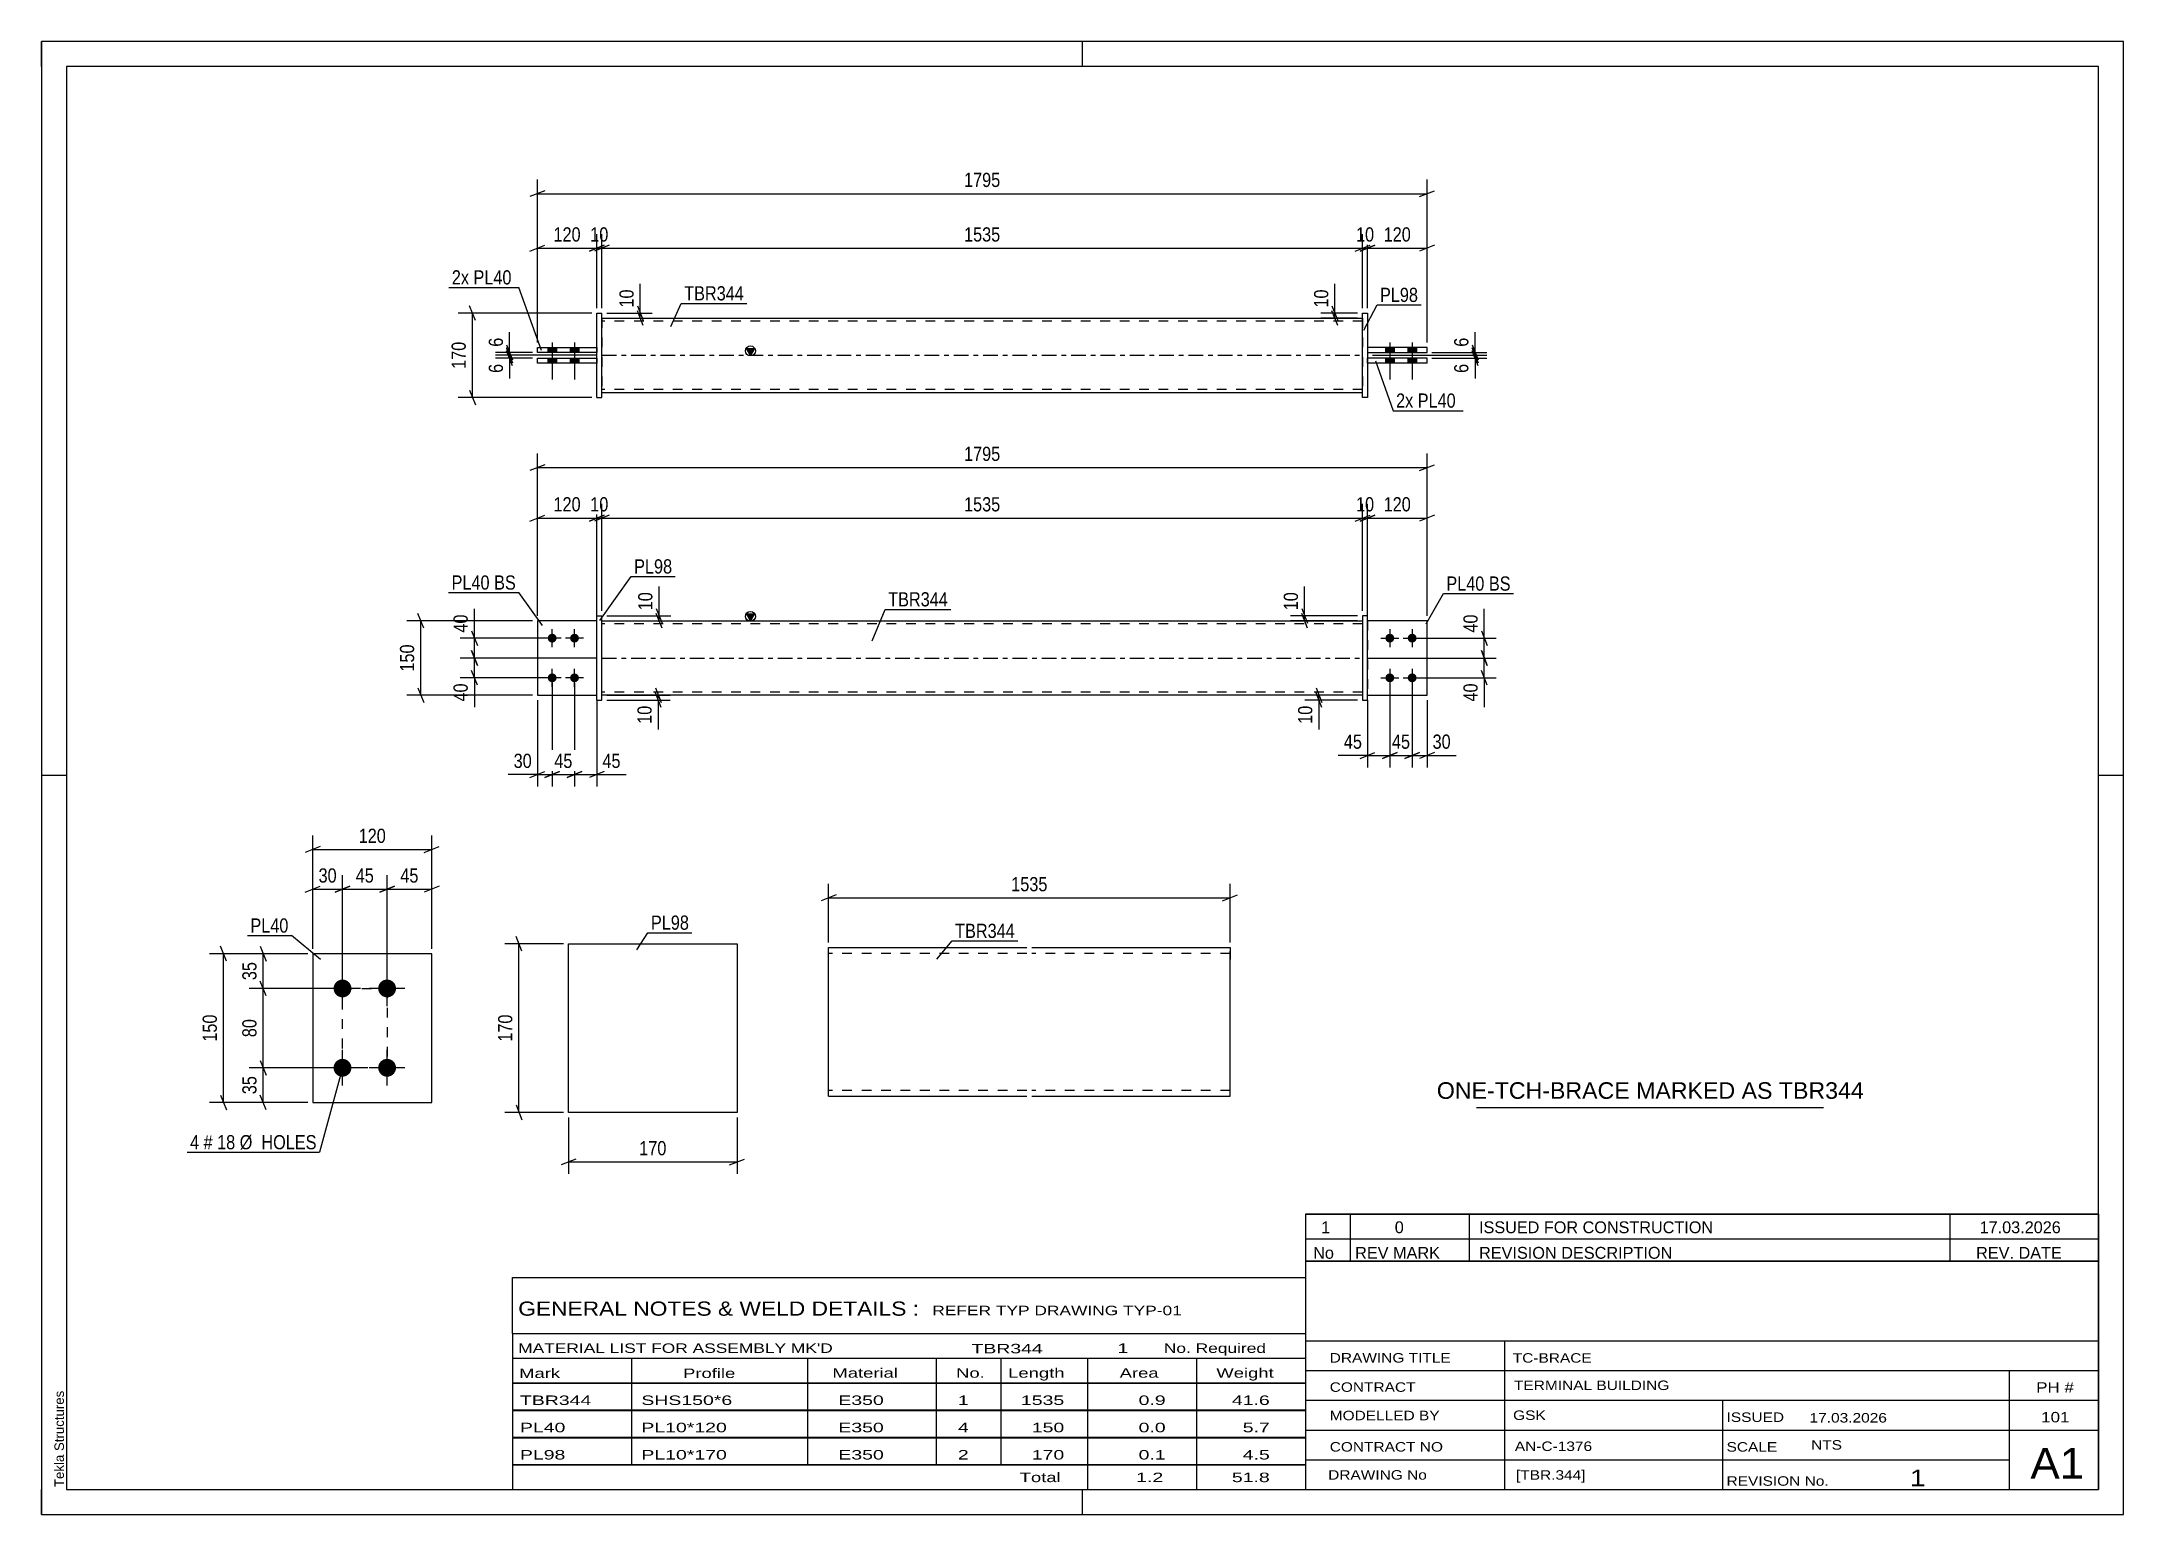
# Model space of a CAD drawing. Header units: millimetres. Extents: x 0 to 420, y 0 to 297.
import ezdxf

# ---------------------------------------------------------------- set-up
doc = ezdxf.new("R2010")
doc.units = ezdxf.units.MM
doc.linetypes.add('DXK_LINE_DOT2', pattern=[3.9198, 1.9599, -1.9599])
doc.linetypes.add('DXK_LINE_DOT3', pattern=[5.9187, 2.979, -0.9799, 0.9799, -0.9799])
doc.styles.add('Arial', font='ARIAL.TTF', dxfattribs={"height": 0.2})
doc.styles.add('Arial Narrow', font='ARIALN.TTF', dxfattribs={"height": 0.2})

# ---------------------------------------------------------------- blocks, each defined once
blk = doc.blocks.new('Unknown-581590657-1127')
at = {"color": 5, "linetype": 'Continuous'}
for p, q in [((420, 297), (0, 297)), ((0, 297), (0, 0)), ((0, 292), (0, 297)), ((210, 292), (210, 297)), ((420, 0), (420, 297)), ((415, 292), (5, 292)), ((5, 292), (5, 5)), ((415, 5), (415, 292)), ((5, 149), (0, 149)), ((420, 149), (415, 149)), ((0, 0), (0, 5)), ((5, 5), (415, 5)), ((210, 0), (210, 5)), ((0, 0), (420, 0))]:
    blk.add_line(p, q, dxfattribs=at)
at = {"color": 174, "linetype": 'Continuous', "style": 'Arial'}
blk.add_text('Tekla Structures', height=1.9102, rotation=90, dxfattribs=at).set_placement((4.5, 5.5))
blk = doc.blocks.new('Part-581590657-1367 - 1364')
at = {"color": 2, "linetype": 'Continuous'}
for p, q in [((267.51, 181.2), (266.51, 181.2)), ((266.51, 181.2), (266.51, 164.2)), ((267.51, 164.2), (267.51, 181.2)), ((266.51, 164.2), (267.51, 164.2))]:
    blk.add_line(p, q, dxfattribs=at)
blk = doc.blocks.new('Part-581590657-1420 - 1364')
at = {"color": 7, "linetype": 'DXK_LINE_DOT2'}
for p, q in [((112.01, 180.2), (100.01, 180.2)), ((100.01, 180.2), (100.01, 165.2)), ((112.01, 165.2), (112.01, 180.2)), ((100.01, 165.2), (112.01, 165.2))]:
    blk.add_line(p, q, dxfattribs=at)
blk = doc.blocks.new('Bolt-581590657-1378 - 1364')
at = {"linetype": 'Continuous'}
for points in [[(103.01, 175.8, -1), (103.01, 177.6, -1)], [(107.51, 175.8, -1), (107.51, 177.6, -1)], [(103.01, 167.8, -1), (103.01, 169.6, -1)], [(107.51, 167.8, -1), (107.51, 169.6, -1)]]:
    blk.add_hatch(color=1, dxfattribs=at).paths.add_polyline_path(points)
at = {"color": 1, "linetype": 'Continuous'}
for p, q in [((104.81, 176.7), (101.21, 176.7)), ((103.01, 174.9), (103.01, 178.5)), ((109.31, 176.7), (105.71, 176.7)), ((107.51, 174.9), (107.51, 178.5)), ((104.81, 168.7), (101.21, 168.7)), ((103.01, 166.9), (103.01, 170.5)), ((109.31, 168.7), (105.71, 168.7)), ((107.51, 166.9), (107.51, 170.5))]:
    blk.add_line(p, q, dxfattribs=at)
blk = doc.blocks.new('Bolt-581590657-1379 - 1364')
at = {"linetype": 'Continuous'}
for points in [[(272.01, 177.6, -1), (272.01, 175.8, -1)], [(276.51, 177.6, -1), (276.51, 175.8, -1)], [(272.01, 169.6, -1), (272.01, 167.8, -1)], [(276.51, 169.6, -1), (276.51, 167.8, -1)]]:
    blk.add_hatch(color=1, dxfattribs=at).paths.add_polyline_path(points)
at = {"color": 1, "linetype": 'Continuous'}
for p, q in [((270.21, 176.7), (273.81, 176.7)), ((272.01, 178.5), (272.01, 174.9)), ((274.71, 176.7), (278.31, 176.7)), ((276.51, 178.5), (276.51, 174.9)), ((270.21, 168.7), (273.81, 168.7)), ((272.01, 170.5), (272.01, 166.9)), ((274.71, 168.7), (278.31, 168.7)), ((276.51, 170.5), (276.51, 166.9))]:
    blk.add_line(p, q, dxfattribs=at)
blk = doc.blocks.new('Part-581590657-1405 - 1364')
at = {"color": 2, "linetype": 'Continuous'}
for p, q in [((112.01, 164.2), (112.01, 181.2)), ((112.01, 181.2), (113.01, 181.2)), ((113.01, 164.2), (113.01, 181.2)), ((112.01, 164.2), (113.01, 164.2))]:
    blk.add_line(p, q, dxfattribs=at)
blk = doc.blocks.new('Part-581590657-1425 - 1364')
at = {"color": 2, "linetype": 'Continuous'}
for p, q in [((112.01, 180.2), (100.01, 180.2)), ((100.01, 180.2), (100.01, 165.2)), ((100.01, 165.2), (112.01, 165.2))]:
    blk.add_line(p, q, dxfattribs=at)
at = {"color": 7, "linetype": 'DXK_LINE_DOT2'}
blk.add_line((112.01, 165.2), (112.01, 180.2), dxfattribs=at)
blk = doc.blocks.new('Part-581590657-1440 - 1364')
at = {"linetype": 'Continuous'}
blk.add_hatch(color=2, dxfattribs=at).paths.add_polyline_path([(143.01, 180.2), (142.21, 181.6), (143.81, 181.6)])
at = {"color": 2, "linetype": 'Continuous'}
for p, q in [((143.01, 180.2), (142.21, 181.6)), ((142.21, 181.6), (143.81, 181.6)), ((143.81, 181.6), (143.01, 180.2)), ((113.01, 180.2), (266.51, 180.2)), ((266.51, 165.2), (113.01, 165.2))]:
    blk.add_line(p, q, dxfattribs=at)
at = {"color": 7, "linetype": 'DXK_LINE_DOT2'}
for p, q in [((113.01, 165.2), (113.01, 180.2)), ((266.51, 179.6), (113.01, 179.6)), ((266.51, 180.2), (266.51, 165.2)), ((266.51, 165.8), (113.01, 165.8))]:
    blk.add_line(p, q, dxfattribs=at)
at = {"color": 7, "linetype": 'DXK_LINE_DOT3'}
blk.add_line((113.01, 172.7), (266.51, 172.7), dxfattribs=at)
at = {"color": 2, "linetype": 'Continuous'}
blk.add_circle((143.01, 181.1), 1, dxfattribs=at)
blk = doc.blocks.new('Part-581590657-1445 - 1364')
at = {"color": 2, "linetype": 'Continuous'}
for p, q in [((279.51, 180.2), (267.51, 180.2)), ((279.51, 165.2), (279.51, 180.2)), ((267.51, 165.2), (279.51, 165.2))]:
    blk.add_line(p, q, dxfattribs=at)
at = {"color": 7, "linetype": 'DXK_LINE_DOT2'}
blk.add_line((267.51, 180.2), (267.51, 165.2), dxfattribs=at)
blk = doc.blocks.new('Part-581590657-1450 - 1364')
at = {"color": 7, "linetype": 'DXK_LINE_DOT2'}
for p, q in [((279.51, 180.2), (267.51, 180.2)), ((267.51, 180.2), (267.51, 165.2)), ((279.51, 165.2), (279.51, 180.2)), ((267.51, 165.2), (279.51, 165.2))]:
    blk.add_line(p, q, dxfattribs=at)
blk = doc.blocks.new('Part-581590657-1793 - 1767')
at = {"color": 2, "linetype": 'Continuous'}
for p, q in [((100.01, 233.14), (112.01, 233.14)), ((100.01, 232.14), (100.01, 233.14)), ((112.01, 232.14), (100.01, 232.14))]:
    blk.add_line(p, q, dxfattribs=at)
at = {"color": 7, "linetype": 'DXK_LINE_DOT2'}
blk.add_line((112.01, 233.14), (112.01, 232.14), dxfattribs=at)
blk = doc.blocks.new('Part-581590657-1778 - 1767')
at = {"color": 2, "linetype": 'Continuous'}
for p, q in [((279.51, 233.14), (267.51, 233.14)), ((279.51, 232.14), (267.51, 232.14)), ((279.51, 232.14), (279.51, 233.14))]:
    blk.add_line(p, q, dxfattribs=at)
at = {"color": 7, "linetype": 'DXK_LINE_DOT2'}
blk.add_line((267.51, 232.14), (267.51, 233.14), dxfattribs=at)
blk = doc.blocks.new('Part-581590657-1798 - 1767')
at = {"color": 2, "linetype": 'Continuous'}
for p, q in [((100.01, 234.34), (100.01, 235.34)), ((100.01, 235.34), (112.01, 235.34)), ((112.01, 234.34), (100.01, 234.34))]:
    blk.add_line(p, q, dxfattribs=at)
at = {"color": 7, "linetype": 'DXK_LINE_DOT2'}
blk.add_line((112.01, 235.34), (112.01, 234.34), dxfattribs=at)
blk = doc.blocks.new('Part-581590657-1773 - 1767')
at = {"linetype": 'Continuous'}
blk.add_hatch(color=2, dxfattribs=at).paths.add_polyline_path([(143.01, 233.74), (142.21, 235.14), (143.81, 235.14)])
at = {"color": 2, "linetype": 'Continuous'}
for p, q in [((113.01, 241.24), (266.51, 241.24)), ((143.01, 233.74), (142.21, 235.14)), ((142.21, 235.14), (143.81, 235.14)), ((143.81, 235.14), (143.01, 233.74)), ((113.01, 226.24), (266.51, 226.24))]:
    blk.add_line(p, q, dxfattribs=at)
at = {"color": 7, "linetype": 'DXK_LINE_DOT2'}
for p, q in [((113.01, 241.24), (113.01, 226.24)), ((266.51, 240.64), (113.01, 240.64)), ((266.51, 241.24), (266.51, 226.24)), ((266.51, 226.84), (113.01, 226.84))]:
    blk.add_line(p, q, dxfattribs=at)
at = {"color": 7, "linetype": 'DXK_LINE_DOT3'}
blk.add_line((113.01, 233.74), (266.51, 233.74), dxfattribs=at)
at = {"color": 2, "linetype": 'Continuous'}
blk.add_circle((143.01, 234.64), 1, dxfattribs=at)
blk = doc.blocks.new('Part-581590657-1783 - 1767')
at = {"color": 2, "linetype": 'Continuous'}
for p, q in [((279.51, 235.34), (267.51, 235.34)), ((279.51, 234.34), (279.51, 235.34)), ((267.51, 234.34), (279.51, 234.34))]:
    blk.add_line(p, q, dxfattribs=at)
at = {"color": 7, "linetype": 'DXK_LINE_DOT2'}
blk.add_line((267.51, 235.34), (267.51, 234.34), dxfattribs=at)
blk = doc.blocks.new('Part-581590657-1799 - 1767')
at = {"color": 2, "linetype": 'Continuous'}
for p, q in [((112.01, 225.24), (112.01, 242.24)), ((112.01, 242.24), (113.01, 242.24)), ((113.01, 225.24), (113.01, 242.24)), ((112.01, 225.24), (113.01, 225.24))]:
    blk.add_line(p, q, dxfattribs=at)
blk = doc.blocks.new('Part-581590657-1788 - 1767')
at = {"color": 2, "linetype": 'Continuous'}
for p, q in [((266.51, 225.24), (266.51, 242.24)), ((266.51, 242.24), (267.51, 242.24)), ((267.51, 242.24), (267.51, 225.24)), ((267.51, 225.24), (266.51, 225.24))]:
    blk.add_line(p, q, dxfattribs=at)
blk = doc.blocks.new('Bolt-581590657-1800 - 1767')
at = {"linetype": 'Continuous'}
for points in [[(272.91, 235.34), (271.11, 235.34), (271.11, 234.34), (272.91, 234.34)], [(272.91, 235.34), (271.11, 235.34), (271.11, 234.34), (272.91, 234.34)], [(277.41, 235.34), (275.61, 235.34), (275.61, 234.34), (277.41, 234.34)], [(277.41, 235.34), (275.61, 235.34), (275.61, 234.34), (277.41, 234.34)], [(272.91, 233.14), (271.11, 233.14), (271.11, 232.14), (272.91, 232.14)], [(272.91, 233.14), (271.11, 233.14), (271.11, 232.14), (272.91, 232.14)], [(277.41, 233.14), (275.61, 233.14), (275.61, 232.14), (277.41, 232.14)], [(277.41, 233.14), (275.61, 233.14), (275.61, 232.14), (277.41, 232.14)]]:
    blk.add_hatch(color=1, dxfattribs=at).paths.add_polyline_path(points)
at = {"color": 1, "linetype": 'Continuous'}
for p, q in [((271.11, 235.34), (271.11, 234.34)), ((271.11, 235.34), (271.11, 234.34)), ((272.01, 236.34), (272.01, 228.84)), ((272.01, 236.34), (272.01, 228.84)), ((272.91, 235.34), (272.91, 234.34)), ((272.91, 235.34), (272.91, 234.34)), ((275.61, 235.34), (275.61, 234.34)), ((275.61, 235.34), (275.61, 234.34)), ((276.51, 236.34), (276.51, 228.84)), ((276.51, 236.34), (276.51, 228.84)), ((277.41, 235.34), (277.41, 234.34)), ((277.41, 235.34), (277.41, 234.34)), ((271.11, 233.14), (271.11, 232.14)), ((271.11, 233.14), (271.11, 232.14)), ((272.91, 233.14), (272.91, 232.14)), ((272.91, 233.14), (272.91, 232.14)), ((275.61, 233.14), (275.61, 232.14)), ((275.61, 233.14), (275.61, 232.14)), ((277.41, 233.14), (277.41, 232.14)), ((277.41, 233.14), (277.41, 232.14))]:
    blk.add_line(p, q, dxfattribs=at)
blk = doc.blocks.new('Bolt-581590657-1801 - 1767')
at = {"linetype": 'Continuous'}
for points in [[(102.11, 234.34), (103.91, 234.34), (103.91, 235.34), (102.11, 235.34)], [(102.11, 234.34), (103.91, 234.34), (103.91, 235.34), (102.11, 235.34)], [(106.61, 234.34), (108.41, 234.34), (108.41, 235.34), (106.61, 235.34)], [(106.61, 234.34), (108.41, 234.34), (108.41, 235.34), (106.61, 235.34)], [(102.11, 232.14), (103.91, 232.14), (103.91, 233.14), (102.11, 233.14)], [(102.11, 232.14), (103.91, 232.14), (103.91, 233.14), (102.11, 233.14)], [(106.61, 232.14), (108.41, 232.14), (108.41, 233.14), (106.61, 233.14)], [(106.61, 232.14), (108.41, 232.14), (108.41, 233.14), (106.61, 233.14)]]:
    blk.add_hatch(color=1, dxfattribs=at).paths.add_polyline_path(points)
at = {"color": 1, "linetype": 'Continuous'}
for p, q in [((102.11, 235.34), (102.11, 234.34)), ((102.11, 235.34), (102.11, 234.34)), ((103.01, 236.34), (103.01, 228.84)), ((103.01, 236.34), (103.01, 228.84)), ((103.91, 235.34), (103.91, 234.34)), ((103.91, 235.34), (103.91, 234.34)), ((106.61, 235.34), (106.61, 234.34)), ((106.61, 235.34), (106.61, 234.34)), ((107.51, 236.34), (107.51, 228.84)), ((107.51, 236.34), (107.51, 228.84)), ((108.41, 235.34), (108.41, 234.34)), ((108.41, 235.34), (108.41, 234.34)), ((102.11, 233.14), (102.11, 232.14)), ((102.11, 233.14), (102.11, 232.14)), ((103.91, 233.14), (103.91, 232.14)), ((103.91, 233.14), (103.91, 232.14)), ((106.61, 233.14), (106.61, 232.14)), ((106.61, 233.14), (106.61, 232.14)), ((108.41, 233.14), (108.41, 232.14)), ((108.41, 233.14), (108.41, 232.14))]:
    blk.add_line(p, q, dxfattribs=at)
blk = doc.blocks.new('Bolt-581590657-2103 - 2040')
at = {"linetype": 'Continuous'}
for points in [[(60.7, 104.26, -1), (60.7, 107.86, -1)], [(69.7, 104.26, -1), (69.7, 107.86, -1)], [(60.7, 88.26, -1), (60.7, 91.86, -1)], [(69.7, 88.26, -1), (69.7, 91.86, -1)]]:
    blk.add_hatch(color=1, dxfattribs=at).paths.add_polyline_path(points)
at = {"color": 1, "linetype": 'Continuous'}
for p, q in [((60.7, 102.46), (60.7, 109.66)), ((69.7, 102.46), (69.7, 109.66)), ((64.3, 106.06), (57.1, 106.06)), ((73.3, 106.06), (66.1, 106.06)), ((60.7, 86.46), (60.7, 93.66)), ((69.7, 86.46), (69.7, 93.66)), ((64.3, 90.06), (57.1, 90.06)), ((73.3, 90.06), (66.1, 90.06))]:
    blk.add_line(p, q, dxfattribs=at)
blk = doc.blocks.new('Part-581590657-2108 - 2040')
at = {"color": 2, "linetype": 'Continuous'}
for p, q in [((78.7, 113.06), (54.7, 113.06)), ((54.7, 113.06), (54.7, 83.06)), ((78.7, 83.06), (78.7, 113.06)), ((54.7, 83.06), (78.7, 83.06))]:
    blk.add_line(p, q, dxfattribs=at)
blk = doc.blocks.new('Part-581590657-2231 - 2225')
at = {"color": 2, "linetype": 'Continuous'}
for p, q in [((106.31, 115.06), (140.31, 115.06)), ((106.31, 81.06), (106.31, 115.06)), ((140.31, 115.06), (140.31, 81.06)), ((140.31, 81.06), (106.31, 81.06))]:
    blk.add_line(p, q, dxfattribs=at)
blk = doc.blocks.new('Part-581590657-2256 - 2248')
at = {"color": 2, "linetype": 'Continuous'}
for p, q in [((158.77, 84.49), (158.77, 114.31)), ((158.77, 114.31), (198.77, 114.31)), ((199.77, 114.31), (239.77, 114.31)), ((239.77, 114.31), (239.77, 114.12)), ((239.77, 114.12), (239.77, 111.91)), ((239.77, 84.31), (239.77, 111.91)), ((158.77, 84.31), (158.77, 84.49)), ((158.77, 84.31), (198.77, 84.31)), ((199.77, 84.31), (239.77, 84.31))]:
    blk.add_line(p, q, dxfattribs=at)
at = {"color": 7, "linetype": 'DXK_LINE_DOT2'}
for p, q in [((239.77, 111.91), (239.77, 113.6)), ((198.77, 113.11), (158.77, 113.11)), ((239.77, 113.11), (199.77, 113.11)), ((158.77, 85.51), (158.77, 85.6)), ((198.77, 85.51), (158.77, 85.51)), ((239.77, 85.51), (199.77, 85.51)), ((239.77, 85.51), (239.77, 85.6))]:
    blk.add_line(p, q, dxfattribs=at)
blk = doc.blocks.new('Rectangle-581590657-2210 - 2040')
at = {"color": 1, "linetype": 'DXK_LINE_DOT2'}
blk.add_lwpolyline([(60.7, 106.06), (69.7, 106.06), (69.7, 90.06), (60.7, 90.06), (60.7, 106.06)], close=True, dxfattribs=at)
blk = doc.blocks.new('StraightDimension-581590657-1609 - 1364')
at = {"color": 7, "linetype": 'Continuous'}
for p, q in [((112.01, 172.7), (84.46, 172.7)), ((86.71, 174.2), (87.91, 171.2)), ((87.31, 168.7), (87.31, 172.7)), ((102.01, 168.7), (84.46, 168.7)), ((87.91, 167.2), (86.71, 170.2))]:
    blk.add_line(p, q, dxfattribs=at)
at = {"color": 0}
blk.add_wipeout([(86.56, 168.17), (82.36, 168.17), (82.36, 163.32), (86.56, 163.32)], dxfattribs=at)
at = {"color": 7, "linetype": 'Continuous'}
blk.add_line((87.31, 168.7), (87.31, 162.79), dxfattribs=at)
blk.add_line((87.31, 168.7), (87.31, 162.79), dxfattribs=at)
at = {"color": 3, "style": 'Arial Narrow'}
blk.add_text('40', height=2.863, rotation=90.0002, dxfattribs=at).set_placement((85.96, 163.92))
blk = doc.blocks.new('StraightDimension-581590657-1665 - 1364')
at = {"color": 7, "linetype": 'Continuous'}
for p, q in [((272.01, 167.7), (272.01, 150.65)), ((276.51, 167.7), (276.51, 150.65)), ((270.51, 152.45), (273.51, 153.65)), ((272.01, 153.05), (276.51, 153.05)), ((278.01, 153.65), (275.01, 152.45))]:
    blk.add_line(p, q, dxfattribs=at)
at = {"color": 0}
blk.add_wipeout([(276.68, 153.8), (276.68, 158), (271.83, 158), (271.83, 153.8)], dxfattribs=at)
at = {"color": 3, "style": 'Arial Narrow'}
blk.add_text('45', height=2.863, dxfattribs=at).set_placement((272.43, 154.4))
blk = doc.blocks.new('StraightDimension-581590657-1505 - 1364')
at = {"color": 7, "linetype": 'Continuous'}
for p, q in [((266.51, 182.2), (266.51, 203.77)), ((267.51, 181.2), (267.51, 203.77)), ((265.01, 200.32), (268.01, 201.52)), ((269.01, 201.52), (266.01, 200.32)), ((266.51, 200.92), (267.51, 200.92))]:
    blk.add_line(p, q, dxfattribs=at)
at = {"color": 0}
blk.add_wipeout([(269.43, 201.67), (269.43, 205.87), (264.58, 205.87), (264.58, 201.67)], dxfattribs=at)
at = {"color": 3, "style": 'Arial Narrow'}
blk.add_text('10', height=2.863, dxfattribs=at).set_placement((265.18, 202.27))
blk = doc.blocks.new('StraightDimension-581590657-1703 - 1364')
at = {"color": 7, "linetype": 'Continuous'}
for p, q in [((277.51, 176.7), (293.47, 176.7)), ((290.47, 178.2), (291.67, 175.2)), ((291.07, 172.7), (291.07, 176.7)), ((267.51, 172.7), (293.47, 172.7)), ((291.67, 171.2), (290.47, 174.2))]:
    blk.add_line(p, q, dxfattribs=at)
at = {"color": 0}
blk.add_wipeout([(290.32, 182.08), (286.12, 182.08), (286.12, 177.22), (290.32, 177.22)], dxfattribs=at)
at = {"color": 7, "linetype": 'Continuous'}
blk.add_line((291.07, 176.7), (291.07, 182.6), dxfattribs=at)
blk.add_line((291.07, 176.7), (291.07, 182.6), dxfattribs=at)
at = {"color": 3, "style": 'Arial Narrow'}
blk.add_text('40', height=2.863, rotation=90.0002, dxfattribs=at).set_placement((289.72, 177.82))
blk = doc.blocks.new('StraightDimension-581590657-1600 - 1364')
at = {"color": 7, "linetype": 'Continuous'}
for p, q in [((114.01, 181.2), (126.97, 181.2)), ((123.97, 182.7), (125.17, 179.7)), ((125.17, 178.7), (123.97, 181.7)), ((124.57, 180.2), (124.57, 181.2)), ((114.01, 180.2), (126.97, 180.2))]:
    blk.add_line(p, q, dxfattribs=at)
at = {"color": 0}
blk.add_wipeout([(123.82, 186.58), (119.62, 186.58), (119.62, 181.72), (123.82, 181.72)], dxfattribs=at)
at = {"color": 7, "linetype": 'Continuous'}
blk.add_line((124.57, 181.2), (124.57, 187.1), dxfattribs=at)
blk.add_line((124.57, 181.2), (124.57, 187.1), dxfattribs=at)
at = {"color": 3, "style": 'Arial Narrow'}
blk.add_text('10', height=2.863, rotation=90.0002, dxfattribs=at).set_placement((123.22, 182.32))
blk = doc.blocks.new('StraightDimension-581590657-1649 - 1364')
at = {"color": 7, "linetype": 'Continuous'}
for p, q in [((267.51, 164.2), (267.51, 150.65)), ((272.01, 167.7), (272.01, 150.65)), ((266.01, 152.45), (269.01, 153.65)), ((267.51, 153.05), (272.01, 153.05)), ((273.51, 153.65), (270.51, 152.45))]:
    blk.add_line(p, q, dxfattribs=at)
at = {"color": 0}
blk.add_wipeout([(266.98, 153.8), (266.98, 158), (262.13, 158), (262.13, 153.8)], dxfattribs=at)
at = {"color": 7, "linetype": 'Continuous'}
blk.add_line((267.51, 153.05), (261.6, 153.05), dxfattribs=at)
blk.add_line((267.51, 153.05), (261.6, 153.05), dxfattribs=at)
at = {"color": 3, "style": 'Arial Narrow'}
blk.add_text('45', height=2.863, dxfattribs=at).set_placement((262.73, 154.4))
blk = doc.blocks.new('StraightDimension-581590657-1560 - 1364')
at = {"color": 7, "linetype": 'Continuous'}
for p, q in [((100.01, 164.2), (100.01, 146.78)), ((103.01, 167.7), (103.01, 146.78)), ((98.51, 148.58), (101.51, 149.78)), ((100.01, 149.18), (103.01, 149.18)), ((104.51, 149.78), (101.51, 148.58))]:
    blk.add_line(p, q, dxfattribs=at)
at = {"color": 0}
blk.add_wipeout([(99.49, 149.93), (99.49, 154.13), (94.63, 154.13), (94.63, 149.93)], dxfattribs=at)
at = {"color": 7, "linetype": 'Continuous'}
blk.add_line((100.01, 149.18), (94.11, 149.18), dxfattribs=at)
blk.add_line((100.01, 149.18), (94.11, 149.18), dxfattribs=at)
at = {"color": 3, "style": 'Arial Narrow'}
blk.add_text('30', height=2.863, dxfattribs=at).set_placement((95.23, 150.53))
blk = doc.blocks.new('StraightDimension-581590657-1452 - 1364')
at = {"color": 7, "linetype": 'Continuous'}
for p, q in [((100.01, 181.2), (100.01, 203.77)), ((112.01, 181.2), (112.01, 203.77)), ((98.51, 200.32), (101.51, 201.52)), ((100.01, 200.92), (112.01, 200.92)), ((113.51, 201.52), (110.51, 200.32))]:
    blk.add_line(p, q, dxfattribs=at)
at = {"color": 0}
blk.add_wipeout([(109.35, 201.67), (109.35, 205.87), (102.67, 205.87), (102.67, 201.67)], dxfattribs=at)
at = {"color": 3, "style": 'Arial Narrow'}
blk.add_text('120', height=2.863, dxfattribs=at).set_placement((103.27, 202.27))
blk = doc.blocks.new('StraightDimension-581590657-1730 - 1364')
at = {"color": 7, "linetype": 'Continuous'}
for p, q in [((265.51, 181.2), (251.97, 181.2)), ((254.22, 182.7), (255.42, 179.7)), ((255.42, 178.7), (254.22, 181.7)), ((254.82, 180.2), (254.82, 181.2)), ((265.51, 180.2), (251.97, 180.2))]:
    blk.add_line(p, q, dxfattribs=at)
at = {"color": 0}
blk.add_wipeout([(254.07, 186.58), (249.87, 186.58), (249.87, 181.72), (254.07, 181.72)], dxfattribs=at)
at = {"color": 7, "linetype": 'Continuous'}
blk.add_line((254.82, 181.2), (254.82, 187.1), dxfattribs=at)
blk.add_line((254.82, 181.2), (254.82, 187.1), dxfattribs=at)
at = {"color": 3, "style": 'Arial Narrow'}
blk.add_text('10', height=2.863, rotation=90.0002, dxfattribs=at).set_placement((253.47, 182.32))
blk = doc.blocks.new('StraightDimension-581590657-1479 - 1364')
at = {"color": 7, "linetype": 'Continuous'}
for p, q in [((112.01, 181.2), (112.01, 203.77)), ((113.01, 182.2), (113.01, 203.77)), ((110.51, 200.32), (113.51, 201.52)), ((114.51, 201.52), (111.51, 200.32)), ((112.01, 200.92), (113.01, 200.92))]:
    blk.add_line(p, q, dxfattribs=at)
at = {"color": 0}
blk.add_wipeout([(114.94, 201.67), (114.94, 205.87), (110.08, 205.87), (110.08, 201.67)], dxfattribs=at)
at = {"color": 3, "style": 'Arial Narrow'}
blk.add_text('10', height=2.863, dxfattribs=at).set_placement((110.68, 202.27))
blk = doc.blocks.new('StraightDimension-581590657-1577 - 1364')
at = {"color": 7, "linetype": 'Continuous'}
for p, q in [((107.51, 167.7), (107.51, 146.78)), ((112.01, 164.2), (112.01, 146.78)), ((106.01, 148.58), (109.01, 149.78)), ((107.51, 149.18), (112.01, 149.18)), ((113.51, 149.78), (110.51, 148.58))]:
    blk.add_line(p, q, dxfattribs=at)
at = {"color": 0}
blk.add_wipeout([(117.39, 149.93), (117.39, 154.13), (112.54, 154.13), (112.54, 149.93)], dxfattribs=at)
at = {"color": 7, "linetype": 'Continuous'}
blk.add_line((112.01, 149.18), (117.92, 149.18), dxfattribs=at)
blk.add_line((112.01, 149.18), (117.92, 149.18), dxfattribs=at)
at = {"color": 3, "style": 'Arial Narrow'}
blk.add_text('45', height=2.863, dxfattribs=at).set_placement((113.14, 150.53))
blk = doc.blocks.new('StraightDimension-581590657-1496 - 1364')
at = {"color": 7, "linetype": 'Continuous'}
for p, q in [((113.01, 182.2), (113.01, 203.77)), ((266.51, 182.2), (266.51, 203.77)), ((114.51, 201.52), (111.51, 200.32)), ((113.01, 200.92), (266.51, 200.92)), ((265.01, 200.32), (268.01, 201.52))]:
    blk.add_line(p, q, dxfattribs=at)
at = {"color": 0}
blk.add_wipeout([(194.02, 201.67), (194.02, 205.87), (185.5, 205.87), (185.5, 201.67)], dxfattribs=at)
at = {"color": 3, "style": 'Arial Narrow'}
blk.add_text('1535', height=2.863, dxfattribs=at).set_placement((186.1, 202.27))
blk = doc.blocks.new('StraightDimension-581590657-1523 - 1364')
at = {"color": 7, "linetype": 'Continuous'}
for p, q in [((267.51, 181.2), (267.51, 203.77)), ((279.51, 181.2), (279.51, 203.77)), ((266.01, 200.32), (269.01, 201.52)), ((267.51, 200.92), (279.51, 200.92)), ((281.01, 201.52), (278.01, 200.32))]:
    blk.add_line(p, q, dxfattribs=at)
at = {"color": 0}
blk.add_wipeout([(276.85, 201.67), (276.85, 205.87), (270.16, 205.87), (270.16, 201.67)], dxfattribs=at)
at = {"color": 3, "style": 'Arial Narrow'}
blk.add_text('120', height=2.863, dxfattribs=at).set_placement((270.76, 202.27))
blk = doc.blocks.new('StraightDimension-581590657-1546 - 1364')
at = {"color": 7, "linetype": 'Continuous'}
for p, q in [((101.51, 211.69), (98.51, 210.49)), ((100.01, 181.2), (100.01, 213.94)), ((100.01, 211.09), (279.51, 211.09)), ((278.01, 210.49), (281.01, 211.69)), ((279.51, 181.2), (279.51, 213.94))]:
    blk.add_line(p, q, dxfattribs=at)
at = {"color": 0}
blk.add_wipeout([(194.02, 211.84), (194.02, 216.04), (185.5, 216.04), (185.5, 211.84)], dxfattribs=at)
at = {"color": 3, "style": 'Arial Narrow'}
blk.add_text('1795', height=2.863, dxfattribs=at).set_placement((186.1, 212.44))
blk = doc.blocks.new('StraightDimension-581590657-1570 - 1364')
at = {"color": 7, "linetype": 'Continuous'}
for p, q in [((103.01, 167.7), (103.01, 146.78)), ((107.51, 167.7), (107.51, 146.78)), ((101.51, 148.58), (104.51, 149.78)), ((103.01, 149.18), (107.51, 149.18)), ((109.01, 149.78), (106.01, 148.58))]:
    blk.add_line(p, q, dxfattribs=at)
at = {"color": 0}
blk.add_wipeout([(107.69, 149.93), (107.69, 154.13), (102.83, 154.13), (102.83, 149.93)], dxfattribs=at)
at = {"color": 3, "style": 'Arial Narrow'}
blk.add_text('45', height=2.863, dxfattribs=at).set_placement((103.43, 150.53))
blk = doc.blocks.new('StraightDimension-581590657-1591 - 1364')
at = {"color": 7, "linetype": 'Continuous'}
for p, q in [((114.01, 165.2), (126.82, 165.2)), ((114.01, 164.2), (126.82, 164.2)), ((123.82, 166.7), (125.02, 163.7)), ((125.02, 162.7), (123.82, 165.7)), ((124.42, 164.2), (124.42, 165.2))]:
    blk.add_line(p, q, dxfattribs=at)
at = {"color": 0}
blk.add_wipeout([(123.67, 163.67), (119.47, 163.67), (119.47, 158.82), (123.67, 158.82)], dxfattribs=at)
at = {"color": 7, "linetype": 'Continuous'}
blk.add_line((124.42, 164.2), (124.42, 158.29), dxfattribs=at)
blk.add_line((124.42, 164.2), (124.42, 158.29), dxfattribs=at)
at = {"color": 3, "style": 'Arial Narrow'}
blk.add_text('10', height=2.863, rotation=90.0002, dxfattribs=at).set_placement((123.07, 159.42))
blk = doc.blocks.new('StraightDimension-581590657-1626 - 1364')
at = {"color": 7, "linetype": 'Continuous'}
for p, q in [((102.01, 176.7), (84.46, 176.7)), ((86.71, 178.2), (87.91, 175.2)), ((87.31, 172.7), (87.31, 176.7)), ((112.01, 172.7), (84.46, 172.7)), ((87.91, 171.2), (86.71, 174.2))]:
    blk.add_line(p, q, dxfattribs=at)
at = {"color": 0}
blk.add_wipeout([(86.56, 182.08), (82.36, 182.08), (82.36, 177.22), (86.56, 177.22)], dxfattribs=at)
at = {"color": 7, "linetype": 'Continuous'}
blk.add_line((87.31, 176.7), (87.31, 182.6), dxfattribs=at)
blk.add_line((87.31, 176.7), (87.31, 182.6), dxfattribs=at)
at = {"color": 3, "style": 'Arial Narrow'}
blk.add_text('40', height=2.863, rotation=90.0002, dxfattribs=at).set_placement((85.96, 177.82))
blk = doc.blocks.new('StraightDimension-581590657-1640 - 1364')
at = {"color": 7, "linetype": 'Continuous'}
for p, q in [((265.51, 165.2), (254.86, 165.2)), ((265.51, 164.2), (254.86, 164.2)), ((257.11, 166.7), (258.31, 163.7)), ((258.31, 162.7), (257.11, 165.7)), ((257.71, 164.2), (257.71, 165.2))]:
    blk.add_line(p, q, dxfattribs=at)
at = {"color": 0}
blk.add_wipeout([(256.96, 163.67), (252.76, 163.67), (252.76, 158.82), (256.96, 158.82)], dxfattribs=at)
at = {"color": 7, "linetype": 'Continuous'}
blk.add_line((257.71, 164.2), (257.71, 158.29), dxfattribs=at)
blk.add_line((257.71, 164.2), (257.71, 158.29), dxfattribs=at)
at = {"color": 3, "style": 'Arial Narrow'}
blk.add_text('10', height=2.863, rotation=90.0002, dxfattribs=at).set_placement((256.36, 159.42))
blk = doc.blocks.new('StraightDimension-581590657-1675 - 1364')
at = {"color": 7, "linetype": 'Continuous'}
for p, q in [((276.51, 167.7), (276.51, 150.65)), ((279.51, 164.2), (279.51, 150.65)), ((275.01, 152.45), (278.01, 153.65)), ((276.51, 153.05), (279.51, 153.05)), ((281.01, 153.65), (278.01, 152.45))]:
    blk.add_line(p, q, dxfattribs=at)
at = {"color": 0}
blk.add_wipeout([(284.89, 153.8), (284.89, 158), (280.03, 158), (280.03, 153.8)], dxfattribs=at)
at = {"color": 7, "linetype": 'Continuous'}
blk.add_line((279.51, 153.05), (285.41, 153.05), dxfattribs=at)
blk.add_line((279.51, 153.05), (285.41, 153.05), dxfattribs=at)
at = {"color": 3, "style": 'Arial Narrow'}
blk.add_text('30', height=2.863, dxfattribs=at).set_placement((280.63, 154.4))
blk = doc.blocks.new('StraightDimension-581590657-1689 - 1364')
at = {"color": 7, "linetype": 'Continuous'}
for p, q in [((77.11, 178.7), (75.91, 181.7)), ((99.01, 180.2), (73.66, 180.2)), ((76.51, 165.2), (76.51, 180.2)), ((99.01, 165.2), (73.66, 165.2)), ((75.91, 166.7), (77.11, 163.7))]:
    blk.add_line(p, q, dxfattribs=at)
at = {"color": 0}
blk.add_wipeout([(75.76, 176.04), (71.56, 176.04), (71.56, 169.36), (75.76, 169.36)], dxfattribs=at)
at = {"color": 3, "style": 'Arial Narrow'}
blk.add_text('150', height=2.863, rotation=90.0002, dxfattribs=at).set_placement((75.16, 169.96))
blk = doc.blocks.new('StraightDimension-581590657-1716 - 1364')
at = {"color": 7, "linetype": 'Continuous'}
for p, q in [((267.51, 172.7), (293.47, 172.7)), ((290.47, 174.2), (291.67, 171.2)), ((291.07, 168.7), (291.07, 172.7)), ((277.51, 168.7), (293.47, 168.7)), ((291.67, 167.2), (290.47, 170.2))]:
    blk.add_line(p, q, dxfattribs=at)
at = {"color": 0}
blk.add_wipeout([(290.32, 168.17), (286.12, 168.17), (286.12, 163.32), (290.32, 163.32)], dxfattribs=at)
at = {"color": 7, "linetype": 'Continuous'}
blk.add_line((291.07, 168.7), (291.07, 162.79), dxfattribs=at)
blk.add_line((291.07, 168.7), (291.07, 162.79), dxfattribs=at)
at = {"color": 3, "style": 'Arial Narrow'}
blk.add_text('40', height=2.863, rotation=90.0002, dxfattribs=at).set_placement((289.72, 163.92))
blk = doc.blocks.new('StraightDimension-581590657-1890 - 1767')
at = {"color": 7, "linetype": 'Continuous'}
for p, q in [((267.51, 243.24), (267.51, 258.19)), ((279.51, 236.34), (279.51, 258.19)), ((266.01, 254.74), (269.01, 255.94)), ((267.51, 255.34), (279.51, 255.34)), ((281.01, 255.94), (278.01, 254.74))]:
    blk.add_line(p, q, dxfattribs=at)
at = {"color": 0}
blk.add_wipeout([(276.85, 256.09), (276.85, 260.29), (270.16, 260.29), (270.16, 256.09)], dxfattribs=at)
at = {"color": 3, "style": 'Arial Narrow'}
blk.add_text('120', height=2.863, dxfattribs=at).set_placement((270.76, 256.69))
blk = doc.blocks.new('StraightDimension-581590657-1851 - 1767')
at = {"color": 7, "linetype": 'Continuous'}
for p, q in [((93.82, 235.84), (95.02, 232.84)), ((95.02, 232.24), (93.82, 235.24)), ((99.01, 234.34), (91.57, 234.34)), ((112.01, 233.74), (91.57, 233.74)), ((94.42, 233.74), (94.42, 234.34))]:
    blk.add_line(p, q, dxfattribs=at)
at = {"color": 0}
blk.add_wipeout([(93.67, 237.9), (89.47, 237.9), (89.47, 234.87), (93.67, 234.87)], dxfattribs=at)
at = {"color": 7, "linetype": 'Continuous'}
blk.add_line((94.42, 234.34), (94.42, 238.42), dxfattribs=at)
blk.add_line((94.42, 234.34), (94.42, 238.42), dxfattribs=at)
at = {"color": 3, "style": 'Arial Narrow'}
blk.add_text('6', height=2.86, rotation=90.0002, dxfattribs=at).set_placement((93.07, 235.47))
blk = doc.blocks.new('StraightDimension-581590657-1930 - 1767')
at = {"color": 7, "linetype": 'Continuous'}
for p, q in [((112.01, 243.24), (112.01, 258.19)), ((113.01, 243.24), (113.01, 258.19)), ((110.51, 254.74), (113.51, 255.94)), ((114.51, 255.94), (111.51, 254.74)), ((112.01, 255.34), (113.01, 255.34))]:
    blk.add_line(p, q, dxfattribs=at)
at = {"color": 0}
blk.add_wipeout([(114.94, 256.09), (114.94, 260.29), (110.08, 260.29), (110.08, 256.09)], dxfattribs=at)
at = {"color": 3, "style": 'Arial Narrow'}
blk.add_text('10', height=2.863, dxfattribs=at).set_placement((110.68, 256.69))
blk = doc.blocks.new('StraightDimension-581590657-1805 - 1767')
at = {"color": 7, "linetype": 'Continuous'}
for p, q in [((260.33, 243.74), (261.53, 240.74)), ((265.51, 242.24), (258.08, 242.24)), ((265.51, 241.24), (258.08, 241.24)), ((261.53, 239.74), (260.33, 242.74)), ((260.93, 241.24), (260.93, 242.24))]:
    blk.add_line(p, q, dxfattribs=at)
at = {"color": 0}
blk.add_wipeout([(260.18, 247.63), (255.98, 247.63), (255.98, 242.77), (260.18, 242.77)], dxfattribs=at)
at = {"color": 7, "linetype": 'Continuous'}
blk.add_line((260.93, 242.24), (260.93, 248.15), dxfattribs=at)
blk.add_line((260.93, 242.24), (260.93, 248.15), dxfattribs=at)
at = {"color": 3, "style": 'Arial Narrow'}
blk.add_text('10', height=2.863, rotation=90.0002, dxfattribs=at).set_placement((259.58, 243.37))
blk = doc.blocks.new('StraightDimension-581590657-1816 - 1767')
at = {"color": 7, "linetype": 'Continuous'}
for p, q in [((288.6, 235.84), (289.8, 232.84)), ((289.8, 232.24), (288.6, 235.24)), ((268.51, 233.74), (291.6, 233.74)), ((280.51, 234.34), (291.6, 234.34)), ((289.2, 233.74), (289.2, 234.34))]:
    blk.add_line(p, q, dxfattribs=at)
at = {"color": 0}
blk.add_wipeout([(288.45, 237.9), (284.25, 237.9), (284.25, 234.87), (288.45, 234.87)], dxfattribs=at)
at = {"color": 7, "linetype": 'Continuous'}
blk.add_line((289.2, 234.34), (289.2, 238.42), dxfattribs=at)
blk.add_line((289.2, 234.34), (289.2, 238.42), dxfattribs=at)
at = {"color": 3, "style": 'Arial Narrow'}
blk.add_text('6', height=2.86, rotation=90.0002, dxfattribs=at).set_placement((287.85, 235.47))
blk = doc.blocks.new('StraightDimension-581590657-1825 - 1767')
at = {"color": 7, "linetype": 'Continuous'}
for p, q in [((288.6, 235.24), (289.8, 232.24)), ((268.51, 233.74), (291.6, 233.74)), ((280.51, 233.14), (291.6, 233.14)), ((289.8, 231.64), (288.6, 234.64)), ((289.2, 233.14), (289.2, 233.74))]:
    blk.add_line(p, q, dxfattribs=at)
at = {"color": 0}
blk.add_wipeout([(288.45, 232.62), (284.25, 232.62), (284.25, 229.59), (288.45, 229.59)], dxfattribs=at)
at = {"color": 7, "linetype": 'Continuous'}
blk.add_line((289.2, 233.14), (289.2, 229.07), dxfattribs=at)
blk.add_line((289.2, 233.14), (289.2, 229.07), dxfattribs=at)
at = {"color": 3, "style": 'Arial Narrow'}
blk.add_text('6', height=2.86, rotation=90.0002, dxfattribs=at).set_placement((287.85, 230.19))
blk = doc.blocks.new('StraightDimension-581590657-1835 - 1767')
at = {"color": 7, "linetype": 'Continuous'}
for p, q in [((93.82, 235.24), (95.02, 232.24)), ((112.01, 233.74), (91.57, 233.74)), ((99.01, 233.14), (91.57, 233.14)), ((95.02, 231.64), (93.82, 234.64)), ((94.42, 233.14), (94.42, 233.74))]:
    blk.add_line(p, q, dxfattribs=at)
at = {"color": 0}
blk.add_wipeout([(93.67, 232.62), (89.47, 232.62), (89.47, 229.59), (93.67, 229.59)], dxfattribs=at)
at = {"color": 7, "linetype": 'Continuous'}
blk.add_line((94.42, 233.14), (94.42, 229.07), dxfattribs=at)
blk.add_line((94.42, 233.14), (94.42, 229.07), dxfattribs=at)
at = {"color": 3, "style": 'Arial Narrow'}
blk.add_text('6', height=2.86, rotation=90.0002, dxfattribs=at).set_placement((93.07, 230.19))
blk = doc.blocks.new('StraightDimension-581590657-1868 - 1767')
at = {"color": 7, "linetype": 'Continuous'}
for p, q in [((120.19, 243.74), (121.39, 240.74)), ((114.01, 242.24), (123.19, 242.24)), ((114.01, 241.24), (123.19, 241.24)), ((121.39, 239.74), (120.19, 242.74)), ((120.79, 241.24), (120.79, 242.24))]:
    blk.add_line(p, q, dxfattribs=at)
at = {"color": 0}
blk.add_wipeout([(120.04, 247.63), (115.84, 247.63), (115.84, 242.77), (120.04, 242.77)], dxfattribs=at)
at = {"color": 7, "linetype": 'Continuous'}
blk.add_line((120.79, 242.24), (120.79, 248.15), dxfattribs=at)
blk.add_line((120.79, 242.24), (120.79, 248.15), dxfattribs=at)
at = {"color": 3, "style": 'Arial Narrow'}
blk.add_text('10', height=2.863, rotation=90.0002, dxfattribs=at).set_placement((119.44, 243.37))
blk = doc.blocks.new('StraightDimension-581590657-1879 - 1767')
at = {"color": 7, "linetype": 'Continuous'}
for p, q in [((87.52, 240.74), (86.32, 243.74)), ((111.01, 242.24), (84.07, 242.24)), ((86.92, 225.24), (86.92, 242.24)), ((111.01, 225.24), (84.07, 225.24)), ((86.32, 226.74), (87.52, 223.74))]:
    blk.add_line(p, q, dxfattribs=at)
at = {"color": 0}
blk.add_wipeout([(86.17, 237.09), (81.97, 237.09), (81.97, 230.4), (86.17, 230.4)], dxfattribs=at)
at = {"color": 3, "style": 'Arial Narrow'}
blk.add_text('170', height=2.863, rotation=90.0002, dxfattribs=at).set_placement((85.57, 231))
blk = doc.blocks.new('StraightDimension-581590657-1900 - 1767')
at = {"color": 7, "linetype": 'Continuous'}
for p, q in [((266.51, 243.24), (266.51, 258.19)), ((267.51, 243.24), (267.51, 258.19)), ((265.01, 254.74), (268.01, 255.94)), ((269.01, 255.94), (266.01, 254.74)), ((266.51, 255.34), (267.51, 255.34))]:
    blk.add_line(p, q, dxfattribs=at)
at = {"color": 0}
blk.add_wipeout([(269.43, 256.09), (269.43, 260.29), (264.58, 260.29), (264.58, 256.09)], dxfattribs=at)
at = {"color": 3, "style": 'Arial Narrow'}
blk.add_text('10', height=2.863, dxfattribs=at).set_placement((265.18, 256.69))
blk = doc.blocks.new('StraightDimension-581590657-1910 - 1767')
at = {"color": 7, "linetype": 'Continuous'}
for p, q in [((113.01, 243.24), (113.01, 258.19)), ((266.51, 243.24), (266.51, 258.19)), ((114.51, 255.94), (111.51, 254.74)), ((113.01, 255.34), (266.51, 255.34)), ((265.01, 254.74), (268.01, 255.94))]:
    blk.add_line(p, q, dxfattribs=at)
at = {"color": 0}
blk.add_wipeout([(194.02, 256.09), (194.02, 260.29), (185.5, 260.29), (185.5, 256.09)], dxfattribs=at)
at = {"color": 3, "style": 'Arial Narrow'}
blk.add_text('1535', height=2.863, dxfattribs=at).set_placement((186.1, 256.69))
blk = doc.blocks.new('StraightDimension-581590657-1920 - 1767')
at = {"color": 7, "linetype": 'Continuous'}
for p, q in [((100.01, 236.34), (100.01, 258.19)), ((112.01, 243.24), (112.01, 258.19)), ((98.51, 254.74), (101.51, 255.94)), ((100.01, 255.34), (112.01, 255.34)), ((113.51, 255.94), (110.51, 254.74))]:
    blk.add_line(p, q, dxfattribs=at)
at = {"color": 0}
blk.add_wipeout([(109.35, 256.09), (109.35, 260.29), (102.67, 260.29), (102.67, 256.09)], dxfattribs=at)
at = {"color": 3, "style": 'Arial Narrow'}
blk.add_text('120', height=2.863, dxfattribs=at).set_placement((103.27, 256.69))
blk = doc.blocks.new('StraightDimension-581590657-1941 - 1767')
at = {"color": 7, "linetype": 'Continuous'}
for p, q in [((100.01, 236.34), (100.01, 269.19)), ((279.51, 236.34), (279.51, 269.19)), ((101.51, 266.94), (98.51, 265.74)), ((100.01, 266.34), (279.51, 266.34)), ((278.01, 265.74), (281.01, 266.94))]:
    blk.add_line(p, q, dxfattribs=at)
at = {"color": 0}
blk.add_wipeout([(194.02, 267.09), (194.02, 271.29), (185.5, 271.29), (185.5, 267.09)], dxfattribs=at)
at = {"color": 3, "style": 'Arial Narrow'}
blk.add_text('1795', height=2.863, dxfattribs=at).set_placement((186.1, 267.69))
blk = doc.blocks.new('StraightDimension-581590657-2133 - 2040')
at = {"color": 7, "linetype": 'Continuous'}
for p, q in [((59.2, 125.46), (62.2, 126.66)), ((60.7, 107.06), (60.7, 128.91)), ((60.7, 126.06), (69.7, 126.06)), ((71.2, 126.66), (68.2, 125.46)), ((69.7, 107.06), (69.7, 128.91))]:
    blk.add_line(p, q, dxfattribs=at)
at = {"color": 0}
blk.add_wipeout([(67.63, 126.81), (67.63, 131.01), (62.77, 131.01), (62.77, 126.81)], dxfattribs=at)
at = {"color": 3, "style": 'Arial Narrow'}
blk.add_text('45', height=2.863, dxfattribs=at).set_placement((63.37, 127.41))
blk = doc.blocks.new('StraightDimension-581590657-2165 - 2040')
at = {"color": 7, "linetype": 'Continuous'}
for p, q in [((59.7, 90.06), (41.85, 90.06)), ((44.1, 91.56), (45.3, 88.56)), ((44.7, 83.06), (44.7, 90.06)), ((45.3, 81.56), (44.1, 84.56)), ((53.7, 83.06), (41.85, 83.06))]:
    blk.add_line(p, q, dxfattribs=at)
at = {"color": 0}
blk.add_wipeout([(43.95, 88.99), (39.75, 88.99), (39.75, 84.13), (43.95, 84.13)], dxfattribs=at)
at = {"color": 3, "style": 'Arial Narrow'}
blk.add_text('35', height=2.863, rotation=90.0002, dxfattribs=at).set_placement((43.35, 84.73))
blk = doc.blocks.new('StraightDimension-581590657-2123 - 2040')
at = {"color": 7, "linetype": 'Continuous'}
for p, q in [((53.2, 125.46), (56.2, 126.66)), ((54.7, 114.06), (54.7, 128.91)), ((54.7, 126.06), (60.7, 126.06)), ((62.2, 126.66), (59.2, 125.46)), ((60.7, 107.06), (60.7, 128.91))]:
    blk.add_line(p, q, dxfattribs=at)
at = {"color": 0}
blk.add_wipeout([(60.13, 126.81), (60.13, 131.01), (55.27, 131.01), (55.27, 126.81)], dxfattribs=at)
at = {"color": 3, "style": 'Arial Narrow'}
blk.add_text('30', height=2.863, dxfattribs=at).set_placement((55.87, 127.41))
blk = doc.blocks.new('StraightDimension-581590657-2112 - 2040')
at = {"color": 7, "linetype": 'Continuous'}
for p, q in [((56.2, 134.66), (53.2, 133.46)), ((54.7, 114.06), (54.7, 136.91)), ((77.2, 133.46), (80.2, 134.66)), ((78.7, 114.06), (78.7, 136.91)), ((54.7, 134.06), (78.7, 134.06))]:
    blk.add_line(p, q, dxfattribs=at)
at = {"color": 0}
blk.add_wipeout([(70.04, 134.81), (70.04, 139.01), (63.36, 139.01), (63.36, 134.81)], dxfattribs=at)
at = {"color": 3, "style": 'Arial Narrow'}
blk.add_text('120', height=2.863, dxfattribs=at).set_placement((63.96, 135.41))
blk = doc.blocks.new('StraightDimension-581590657-2143 - 2040')
at = {"color": 7, "linetype": 'Continuous'}
for p, q in [((68.2, 125.46), (71.2, 126.66)), ((69.7, 107.06), (69.7, 128.91)), ((69.7, 126.06), (78.7, 126.06)), ((80.2, 126.66), (77.2, 125.46)), ((78.7, 114.06), (78.7, 128.91))]:
    blk.add_line(p, q, dxfattribs=at)
at = {"color": 0}
blk.add_wipeout([(76.63, 126.81), (76.63, 131.01), (71.77, 131.01), (71.77, 126.81)], dxfattribs=at)
at = {"color": 3, "style": 'Arial Narrow'}
blk.add_text('45', height=2.863, dxfattribs=at).set_placement((72.37, 127.41))
blk = doc.blocks.new('StraightDimension-581590657-2154 - 2040')
at = {"color": 7, "linetype": 'Continuous'}
for p, q in [((37.3, 111.56), (36.1, 114.56)), ((53.7, 113.06), (33.85, 113.06)), ((36.7, 83.06), (36.7, 113.06)), ((36.1, 84.56), (37.3, 81.56)), ((53.7, 83.06), (33.85, 83.06))]:
    blk.add_line(p, q, dxfattribs=at)
at = {"color": 0}
blk.add_wipeout([(35.95, 101.4), (31.75, 101.4), (31.75, 94.72), (35.95, 94.72)], dxfattribs=at)
at = {"color": 3, "style": 'Arial Narrow'}
blk.add_text('150', height=2.863, rotation=90.0002, dxfattribs=at).set_placement((35.35, 95.32))
blk = doc.blocks.new('StraightDimension-581590657-2181 - 2040')
at = {"color": 7, "linetype": 'Continuous'}
for p, q in [((59.7, 106.06), (41.85, 106.06)), ((45.3, 104.56), (44.1, 107.56)), ((44.7, 90.06), (44.7, 106.06)), ((59.7, 90.06), (41.85, 90.06)), ((44.1, 91.56), (45.3, 88.56))]:
    blk.add_line(p, q, dxfattribs=at)
at = {"color": 0}
blk.add_wipeout([(43.95, 100.49), (39.75, 100.49), (39.75, 95.63), (43.95, 95.63)], dxfattribs=at)
at = {"color": 3, "style": 'Arial Narrow'}
blk.add_text('80', height=2.863, rotation=90.0002, dxfattribs=at).set_placement((43.35, 96.23))
blk = doc.blocks.new('StraightDimension-581590657-2194 - 2040')
at = {"color": 7, "linetype": 'Continuous'}
for p, q in [((44.1, 114.56), (45.3, 111.56)), ((53.7, 113.06), (41.85, 113.06)), ((44.7, 106.06), (44.7, 113.06)), ((59.7, 106.06), (41.85, 106.06)), ((45.3, 104.56), (44.1, 107.56))]:
    blk.add_line(p, q, dxfattribs=at)
at = {"color": 0}
blk.add_wipeout([(43.95, 111.99), (39.75, 111.99), (39.75, 107.13), (43.95, 107.13)], dxfattribs=at)
at = {"color": 3, "style": 'Arial Narrow'}
blk.add_text('35', height=2.863, rotation=90.0002, dxfattribs=at).set_placement((43.35, 107.73))
blk = doc.blocks.new('StraightDimension-581590657-2233 - 2225')
at = {"color": 7, "linetype": 'Continuous'}
for p, q in [((105.31, 115.06), (93.46, 115.06)), ((96.91, 113.56), (95.71, 116.56)), ((96.31, 81.06), (96.31, 115.06)), ((105.31, 81.06), (93.46, 81.06)), ((95.71, 82.56), (96.91, 79.56))]:
    blk.add_line(p, q, dxfattribs=at)
at = {"color": 0}
blk.add_wipeout([(95.56, 101.4), (91.36, 101.4), (91.36, 94.72), (95.56, 94.72)], dxfattribs=at)
at = {"color": 3, "style": 'Arial Narrow'}
blk.add_text('170', height=2.863, rotation=90.0002, dxfattribs=at).set_placement((94.96, 95.32))
blk = doc.blocks.new('StraightDimension-581590657-2240 - 2225')
at = {"color": 7, "linetype": 'Continuous'}
for p, q in [((106.31, 80.06), (106.31, 68.66)), ((140.31, 80.06), (140.31, 68.66)), ((107.81, 71.66), (104.81, 70.46)), ((138.81, 70.46), (141.81, 71.66)), ((106.31, 71.06), (140.31, 71.06))]:
    blk.add_line(p, q, dxfattribs=at)
at = {"color": 0}
blk.add_wipeout([(126.65, 71.81), (126.65, 76.01), (119.97, 76.01), (119.97, 71.81)], dxfattribs=at)
at = {"color": 3, "style": 'Arial Narrow'}
blk.add_text('170', height=2.863, dxfattribs=at).set_placement((120.57, 72.41))
blk = doc.blocks.new('StraightDimension-581590657-2261 - 2248')
at = {"color": 7, "linetype": 'Continuous'}
for p, q in [((158.77, 115.31), (158.77, 127.16)), ((239.77, 115.31), (239.77, 127.16)), ((160.27, 124.91), (157.27, 123.71)), ((158.77, 124.31), (239.77, 124.31)), ((238.27, 123.71), (241.27, 124.91))]:
    blk.add_line(p, q, dxfattribs=at)
at = {"color": 0}
blk.add_wipeout([(203.53, 125.06), (203.53, 129.26), (195.02, 129.26), (195.02, 125.06)], dxfattribs=at)
at = {"color": 3, "style": 'Arial Narrow'}
blk.add_text('1535', height=2.863, dxfattribs=at).set_placement((195.62, 125.66))
blk = doc.blocks.new('Unknown-581590657-2870')
at = {"color": 7, "linetype": 'Continuous'}
for p, q in [((95, 47.75), (255, 47.75)), ((95, 36.5), (95, 47.75)), ((255, 47.75), (255, 36.5)), ((95, 36.5), (255, 36.5)), ((95, 36.5), (95, 31.5)), ((255, 36.5), (255, 31.5)), ((95, 31.5), (255, 31.5)), ((95, 31.5), (95, 26.5)), ((119, 31.5), (119, 26.5)), ((154.5, 31.5), (154.5, 26.5)), ((180.5, 31.5), (180.5, 26.5)), ((193.5, 31.5), (193.5, 26.5)), ((211, 31.5), (211, 26.5)), ((233, 31.5), (233, 26.5)), ((255, 31.5), (255, 26.5)), ((95, 26.5), (255, 26.5)), ((95, 26.45), (95, 21.05)), ((95, 26.45), (255, 26.45)), ((119, 26.5), (119, 21)), ((154.5, 26.5), (154.5, 21)), ((180.5, 26.5), (180.5, 21)), ((193.5, 26.5), (193.5, 21)), ((211, 26.5), (211, 21)), ((233, 26.5), (233, 21)), ((255, 26.45), (255, 21.05)), ((95, 21.05), (255, 21.05)), ((119, 21), (119, 15.5)), ((154.5, 21), (154.5, 15.5)), ((180.5, 21), (180.5, 15.5)), ((193.5, 21), (193.5, 15.5)), ((211, 21), (211, 15.5)), ((233, 21), (233, 15.5)), ((95, 20.95), (95, 15.55)), ((95, 20.95), (255, 20.95)), ((255, 20.95), (255, 15.55)), ((95, 15.55), (255, 15.55)), ((95, 15.45), (95, 10.05)), ((95, 15.45), (255, 15.45)), ((119, 15.5), (119, 10)), ((154.5, 15.5), (154.5, 10)), ((180.5, 15.5), (180.5, 10)), ((193.5, 15.5), (193.5, 10)), ((211, 15.5), (211, 10)), ((233, 15.5), (233, 10)), ((255, 15.45), (255, 10.05)), ((95, 10.05), (255, 10.05)), ((95, 10), (255, 10)), ((95, 10), (95, 5)), ((211, 10), (211, 5)), ((233, 10), (233, 5)), ((255, 10), (255, 5)), ((95, 5), (255, 5))]:
    blk.add_line(p, q, dxfattribs=at)
at = {"color": 7, "style": 'Arial Narrow'}
for s, height, width, p in [('GENERAL NOTES & WELD DETAILS :', 2.8633, 1.4, (96.15, 40.06)), ('REFER TYP DRAWING TYP-01', 1.9089, 1.6, (179.7, 40.16)), ("MATERIAL LIST FOR ASSEMBLY MK'D", 1.9089, 1.6, (96.15, 32.56)), ('TBR344', 1.909, 1.794707, (187.59, 32.47)), ('1', 1.91, 1.794707, (217.08, 32.56)), ('No. Required', 1.9089, 1.6, (226.41, 32.56)), ('Mark', 1.909, 1.7, (96.34, 27.5)), ('Profile', 1.909, 1.7, (129.41, 27.5)), ('Material', 1.909, 1.7, (159.54, 27.56)), ('No.', 1.909, 1.7, (184.5, 27.56)), ('Length', 1.909, 1.7, (195, 27.56)), ('Area', 1.909, 1.7, (217.5, 27.56)), ('Weight', 1.909, 1.7, (237, 27.56))]:
    blk.add_text(s, height=height, dxfattribs=dict(at, width=width)).set_placement(p)
at = {"color": 7, "linetype": 'Continuous', "style": 'Arial Narrow'}
for s, height, width, p in [('TBR344', 1.909, 1.794707, (96.5, 22.06)), ('SHS150*6', 1.909, 1.794707, (121, 22.06)), ('E350', 1.909, 1.794707, (160.74, 22.06)), ('1', 1.91, 1.794707, (184.86, 22.06)), ('1535', 1.909, 1.794707, (197.58, 22.06)), ('0.9', 1.909, 1.794707, (221.32, 22.06)), ('41.6', 1.909, 1.794707, (240.14, 22.06)), ('PL40', 1.909, 1.794707, (96.5, 16.56)), ('PL10*120', 1.909, 1.794707, (121, 16.56)), ('E350', 1.909, 1.794707, (160.74, 16.56)), ('4', 1.91, 1.794707, (184.86, 16.56)), ('150', 1.909, 1.794707, (199.77, 16.56)), ('0.0', 1.909, 1.794707, (221.32, 16.56)), ('5.7', 1.909, 1.794707, (242.33, 16.56)), ('PL98', 1.909, 1.794707, (96.5, 11.06)), ('PL10*170', 1.909, 1.794707, (121, 11.06)), ('E350', 1.909, 1.794707, (160.74, 11.06)), ('2', 1.91, 1.794707, (184.86, 11.06)), ('170', 1.909, 1.794707, (199.77, 11.06)), ('0.1', 1.909, 1.794707, (221.32, 11.06)), ('4.5', 1.909, 1.794707, (242.33, 11.06)), ('Total', 1.909, 1.7, (197.33, 6.5)), ('1.2', 1.909, 1.794707, (220.83, 6.5)), ('51.8', 1.909, 1.794707, (240.14, 6.5))]:
    blk.add_text(s, height=height, dxfattribs=dict(at, width=width)).set_placement(p)
blk = doc.blocks.new('Unknown-581590657-2868')
at = {"color": 7, "linetype": 'Continuous'}
for p, q in [((255, 51.05), (255, 5)), ((255, 51.05), (415, 51.05)), ((415, 51), (415, 5)), ((255, 35), (415, 35)), ((295.14, 35), (295.14, 5)), ((255, 29), (415, 29)), ((397, 5.05), (397, 29.05)), ((255, 23), (415, 23)), ((339.14, 23), (339.14, 5)), ((255, 17), (415, 17)), ((255, 11), (397, 11)), ((255, 5), (415, 5))]:
    blk.add_line(p, q, dxfattribs=at)
at = {"color": 7, "style": 'Arial Narrow'}
for s, height, width, p in [('DRAWING TITLE', 1.9089, 1.425378, (259.88, 30.61)), ('TC-BRACE', 1.909, 1.425378, (296.81, 30.59)), ('CONTRACT', 1.909, 1.425378, (259.88, 24.71)), ('TERMINAL BUILDING', 1.9089, 1.425378, (297.06, 25.07)), ('MODELLED BY', 1.9089, 1.425378, (259.88, 18.98)), ('GSK', 1.909, 1.425378, (296.88, 19.04)), ('ISSUED', 1.909, 1.425378, (339.94, 18.64)), ('17.03.2026', 1.909, 1.425378, (356.69, 18.52)), ('CONTRACT NO', 1.9089, 1.425378, (259.88, 12.66)), ('AN-C-1376', 1.909, 1.425378, (297.23, 12.78)), ('SCALE', 1.909, 1.425378, (339.94, 12.65)), ('A1', 6.204, 1.25, (401.24, 7.2)), ('DRAWING No', 1.909, 1.425378, (259.56, 7)), ('[TBR.344]', 1.909, 1.425378, (297.46, 6.99)), ('1', 3.34, 1.5, (376.91, 5.68)), ('REVISION No.', 1.9089, 1.425378, (339.94, 5.77))]:
    blk.add_text(s, height=height, dxfattribs=dict(at, width=width)).set_placement(p)
at = {"color": 7, "linetype": 'Continuous', "style": 'Arial Narrow'}
for s, height, width, p in [('PH #', 2.1, 1.42538, (402.4, 24.55)), ('101', 2.1, 1.42538, (403.41, 18.55)), ('NTS', 1.909, 1.425378, (357, 13.05))]:
    blk.add_text(s, height=height, dxfattribs=dict(at, width=width)).set_placement(p)
blk = doc.blocks.new('Unknown-581590657-2869')
at = {"color": 7, "linetype": 'Continuous'}
for p, q in [((255, 60.55), (415, 60.55)), ((415, 60.55), (255, 60.55)), ((255, 60.55), (255, 55.55)), ((264, 60.55), (264, 55.55)), ((288, 60.55), (288, 55.55)), ((385, 60.55), (385, 55.55)), ((415, 60.55), (415, 55.55)), ((255, 55.55), (415, 55.55)), ((255, 55.55), (255, 51.05)), ((255, 55.55), (415, 55.55)), ((264, 55.55), (264, 51.05)), ((288, 55.55), (288, 51.05)), ((385, 55.55), (385, 51.05)), ((415, 55.55), (415, 51.05)), ((415, 51.05), (255, 51.05))]:
    blk.add_line(p, q, dxfattribs=at)
at = {"color": 7, "linetype": 'Continuous', "style": 'Arial Narrow'}
for s, height, width, p in [('1', 2.39, 1.196471, (258.16, 56.7)), ('0', 2.39, 1.196471, (273, 56.7)), ('ISSUED FOR CONSTRUCTION', 2.3861, 1.196471, (290, 56.7)), ('17.03.2026', 2.386, 1.196471, (391, 56.7)), ('No', 2.386, 1.2, (256.54, 51.55)), ('REV MARK', 2.386, 1.2, (265, 51.55)), ('REVISION DESCRIPTION', 2.3861, 1.2, (290, 51.55)), ('REV. DATE', 2.386, 1.2, (390.28, 51.55))]:
    blk.add_text(s, height=height, dxfattribs=dict(at, width=width)).set_placement(p)
blk = doc.blocks.new('Unknown-581590657-2871')
at = {"color": 7, "linetype": 'Continuous'}
blk.add_line((289.5, 82.05), (359.5, 82.05), dxfattribs=at)
at = {"color": 7, "style": 'Arial'}
blk.add_text('ONE-TCH-BRACE MARKED AS TBR344', height=3.3428, dxfattribs=at).set_placement((281.49, 83.8))
blk = doc.blocks.new('Mark-581590657-1400 - 1364')
at = {"color": 0}
blk.add_wipeout([(127.22, 189.74), (127.22, 192.74), (119.54, 192.74), (119.54, 189.74)], dxfattribs=at)
blk.add_wipeout([(127.22, 189.74), (127.22, 192.74), (119.54, 192.74), (119.54, 189.74)], dxfattribs=at)
at = {"color": 30, "linetype": 'Continuous'}
for p, q in [((112.65, 180.28), (118.94, 189.14)), ((118.94, 189.14), (127.82, 189.14))]:
    blk.add_line(p, q, dxfattribs=at)
at = {"color": 3, "style": 'Arial Narrow'}
blk.add_text('PL98', height=2.863, dxfattribs=at).set_placement((119.54, 189.74))
blk = doc.blocks.new('Mark-581590657-1436 - 1364')
at = {"color": 0}
blk.add_wipeout([(182.85, 183.11), (182.85, 186.11), (170.8, 186.11), (170.8, 183.11)], dxfattribs=at)
blk.add_wipeout([(182.85, 183.11), (182.85, 186.11), (170.8, 186.11), (170.8, 183.11)], dxfattribs=at)
at = {"color": 30, "linetype": 'Continuous'}
for p, q in [((167.59, 176.17), (170.2, 182.51)), ((170.2, 182.51), (183.45, 182.51))]:
    blk.add_line(p, q, dxfattribs=at)
at = {"color": 3, "style": 'Arial Narrow'}
blk.add_text('TBR344', height=2.863, dxfattribs=at).set_placement((170.8, 183.11))
blk = doc.blocks.new('MarkSet-581590657-1752 - 1364')
at = {"color": 0}
blk.add_wipeout([(291.09, 186.28), (291.09, 189.28), (283.41, 189.28), (283.41, 186.28)], dxfattribs=at)
blk.add_wipeout([(291.09, 186.28), (291.09, 189.28), (283.41, 189.28), (283.41, 186.28)], dxfattribs=at)
at = {"color": 30, "linetype": 'Continuous'}
blk.add_line((279.31, 179.62), (282.81, 185.68), dxfattribs=at)
at = {"color": 0}
blk.add_wipeout([(296.37, 186.28), (296.37, 189.28), (291.99, 189.28), (291.99, 186.28)], dxfattribs=at)
blk.add_wipeout([(296.37, 186.28), (296.37, 189.28), (291.99, 189.28), (291.99, 186.28)], dxfattribs=at)
at = {"color": 30, "linetype": 'Continuous'}
blk.add_line((282.81, 185.68), (296.97, 185.68), dxfattribs=at)
at = {"color": 3, "style": 'Arial Narrow'}
for s, p in [('PL40', (283.41, 186.28)), ('BS', (291.99, 186.28))]:
    blk.add_text(s, height=2.863, dxfattribs=at).set_placement(p)
blk = doc.blocks.new('MarkSet-581590657-1758 - 1364')
at = {"color": 0}
blk.add_wipeout([(90.39, 186.49), (90.39, 189.49), (82.71, 189.49), (82.71, 186.49)], dxfattribs=at)
blk.add_wipeout([(90.39, 186.49), (90.39, 189.49), (82.71, 189.49), (82.71, 186.49)], dxfattribs=at)
blk.add_wipeout([(95.67, 186.49), (95.67, 189.49), (91.29, 189.49), (91.29, 186.49)], dxfattribs=at)
blk.add_wipeout([(95.67, 186.49), (95.67, 189.49), (91.29, 189.49), (91.29, 186.49)], dxfattribs=at)
at = {"color": 30, "linetype": 'Continuous'}
for p in [(82.11, 185.89), (101.05, 179.26)]:
    blk.add_line(p, (96.27, 185.89), dxfattribs=at)
at = {"color": 3, "style": 'Arial Narrow'}
for s, p in [('PL40', (82.71, 186.49)), ('BS', (91.29, 186.49))]:
    blk.add_text(s, height=2.863, dxfattribs=at).set_placement(p)
blk = doc.blocks.new('Mark-581590657-1769 - 1767')
at = {"color": 0}
blk.add_wipeout([(141.7, 244.82), (141.7, 247.82), (129.64, 247.82), (129.64, 244.82)], dxfattribs=at)
blk.add_wipeout([(141.7, 244.82), (141.7, 247.82), (129.64, 247.82), (129.64, 244.82)], dxfattribs=at)
at = {"color": 30, "linetype": 'Continuous'}
for p, q in [((126.94, 239.55), (129.04, 244.22)), ((129.04, 244.22), (142.3, 244.22))]:
    blk.add_line(p, q, dxfattribs=at)
at = {"color": 3, "style": 'Arial Narrow'}
blk.add_text('TBR344', height=2.863, dxfattribs=at).set_placement((129.64, 244.82))
blk = doc.blocks.new('Mark-581590657-1784 - 1767')
at = {"color": 0}
blk.add_wipeout([(277.7, 244.5), (277.7, 247.5), (270.02, 247.5), (270.02, 244.5)], dxfattribs=at)
blk.add_wipeout([(277.7, 244.5), (277.7, 247.5), (270.02, 247.5), (270.02, 244.5)], dxfattribs=at)
at = {"color": 30, "linetype": 'Continuous'}
for p, q in [((266.74, 238.82), (269.42, 243.9)), ((269.42, 243.9), (278.3, 243.9))]:
    blk.add_line(p, q, dxfattribs=at)
at = {"color": 3, "style": 'Arial Narrow'}
blk.add_text('PL98', height=2.863, dxfattribs=at).set_placement((270.02, 244.5))
blk = doc.blocks.new('MarkSet-581590657-1979 - 1767')
at = {"color": 0}
blk.add_wipeout([(86.23, 248.03), (86.23, 251.03), (82.76, 251.03), (82.76, 248.03)], dxfattribs=at)
blk.add_wipeout([(86.23, 248.03), (86.23, 251.03), (82.76, 251.03), (82.76, 248.03)], dxfattribs=at)
blk.add_wipeout([(94.81, 248.03), (94.81, 251.03), (87.13, 251.03), (87.13, 248.03)], dxfattribs=at)
blk.add_wipeout([(94.81, 248.03), (94.81, 251.03), (87.13, 251.03), (87.13, 248.03)], dxfattribs=at)
at = {"color": 30, "linetype": 'Continuous'}
for p in [(82.16, 247.43), (100.86, 234.73)]:
    blk.add_line(p, (96.31, 247.43), dxfattribs=at)
at = {"color": 3, "style": 'Arial Narrow'}
for s, p in [('2x', (82.76, 248.03)), ('PL40', (87.13, 248.03))]:
    blk.add_text(s, height=2.863, dxfattribs=at).set_placement(p)
blk = doc.blocks.new('MarkSet-581590657-1973 - 1767')
at = {"color": 0}
blk.add_wipeout([(276.73, 223.18), (276.73, 226.18), (273.26, 226.18), (273.26, 223.18)], dxfattribs=at)
blk.add_wipeout([(276.73, 223.18), (276.73, 226.18), (273.26, 226.18), (273.26, 223.18)], dxfattribs=at)
at = {"color": 30, "linetype": 'Continuous'}
blk.add_line((269.13, 232.6), (272.66, 222.58), dxfattribs=at)
at = {"color": 0}
blk.add_wipeout([(285.31, 223.18), (285.31, 226.18), (277.63, 226.18), (277.63, 223.18)], dxfattribs=at)
blk.add_wipeout([(285.31, 223.18), (285.31, 226.18), (277.63, 226.18), (277.63, 223.18)], dxfattribs=at)
at = {"color": 30, "linetype": 'Continuous'}
blk.add_line((272.66, 222.58), (286.81, 222.58), dxfattribs=at)
at = {"color": 3, "style": 'Arial Narrow'}
for s, p in [('2x', (273.26, 223.18)), ('PL40', (277.63, 223.18))]:
    blk.add_text(s, height=2.863, dxfattribs=at).set_placement(p)
blk = doc.blocks.new('Mark-581590657-2099 - 2040')
at = {"color": 0}
blk.add_wipeout([(31.77, 73.62), (31.77, 76.62), (29.95, 76.62), (29.95, 73.62)], dxfattribs=at)
blk.add_wipeout([(31.77, 73.62), (31.77, 76.62), (29.95, 76.62), (29.95, 73.62)], dxfattribs=at)
blk.add_wipeout([(34.5, 73.62), (34.5, 76.62), (32.67, 76.62), (32.67, 73.62)], dxfattribs=at)
blk.add_wipeout([(34.5, 73.62), (34.5, 76.62), (32.67, 76.62), (32.67, 73.62)], dxfattribs=at)
at = {"color": 3, "style": 'Arial Narrow'}
blk.add_text('4', height=2.86, dxfattribs=at).set_placement((29.95, 73.62))
at = {"color": 0}
blk.add_wipeout([(39.06, 73.62), (39.06, 76.62), (35.4, 76.62), (35.4, 73.62)], dxfattribs=at)
blk.add_wipeout([(39.06, 73.62), (39.06, 76.62), (35.4, 76.62), (35.4, 73.62)], dxfattribs=at)
at = {"color": 3, "style": 'Arial Narrow'}
blk.add_text('#', height=2.86, dxfattribs=at).set_placement((32.67, 73.62))
at = {"color": 0}
blk.add_wipeout([(55.49, 73.62), (55.49, 76.62), (39.96, 76.62), (39.96, 73.62)], dxfattribs=at)
blk.add_wipeout([(55.49, 73.62), (55.49, 76.62), (39.96, 76.62), (39.96, 73.62)], dxfattribs=at)
at = {"color": 7, "linetype": 'Continuous'}
for p in [(60.7, 90.06), (29.35, 73.02)]:
    blk.add_line(p, (56.09, 73.02), dxfattribs=at)
at = {"color": 3, "style": 'Arial Narrow'}
for s, p in [('18', (35.4, 73.62)), ('Ø  HOLES', (39.96, 73.62))]:
    blk.add_text(s, height=2.863, dxfattribs=at).set_placement(p)
blk = doc.blocks.new('Mark-581590657-2104 - 2040')
at = {"color": 0}
blk.add_wipeout([(49.79, 117.32), (49.79, 120.32), (42.12, 120.32), (42.12, 117.32)], dxfattribs=at)
blk.add_wipeout([(49.79, 117.32), (49.79, 120.32), (42.12, 120.32), (42.12, 117.32)], dxfattribs=at)
at = {"color": 30, "linetype": 'Continuous'}
for p in [(41.52, 116.72), (56.29, 111.87)]:
    blk.add_line(p, (50.39, 116.72), dxfattribs=at)
at = {"color": 3, "style": 'Arial Narrow'}
blk.add_text('PL40', height=2.863, dxfattribs=at).set_placement((42.12, 117.32))
blk = doc.blocks.new('Mark-581590657-2227 - 2225')
at = {"color": 0}
blk.add_wipeout([(130.61, 117.9), (130.61, 120.9), (122.93, 120.9), (122.93, 117.9)], dxfattribs=at)
blk.add_wipeout([(130.61, 117.9), (130.61, 120.9), (122.93, 120.9), (122.93, 117.9)], dxfattribs=at)
at = {"color": 30, "linetype": 'Continuous'}
for p, q in [((120.09, 113.86), (122.33, 117.3)), ((122.33, 117.3), (131.21, 117.3))]:
    blk.add_line(p, q, dxfattribs=at)
at = {"color": 3, "style": 'Arial Narrow'}
blk.add_text('PL98', height=2.863, dxfattribs=at).set_placement((122.93, 117.9))
blk = doc.blocks.new('Mark-581590657-2252 - 2248')
at = {"color": 0}
blk.add_wipeout([(196.35, 116.24), (196.35, 119.24), (184.3, 119.24), (184.3, 116.24)], dxfattribs=at)
blk.add_wipeout([(196.35, 116.24), (196.35, 119.24), (184.3, 119.24), (184.3, 116.24)], dxfattribs=at)
at = {"color": 30, "linetype": 'Continuous'}
for p, q in [((180.62, 111.94), (183.7, 115.64)), ((183.7, 115.64), (196.95, 115.64))]:
    blk.add_line(p, q, dxfattribs=at)
at = {"color": 3, "style": 'Arial Narrow'}
blk.add_text('TBR344', height=2.863, dxfattribs=at).set_placement((184.3, 116.24))

msp = doc.modelspace()

# ---------------------------------------------------------------- block references
for name in ['Unknown-581590657-1127', 'Part-581590657-1799 - 1767', 'Part-581590657-1773 - 1767', 'Part-581590657-1788 - 1767', 'Part-581590657-1798 - 1767', 'Bolt-581590657-1801 - 1767', 'Part-581590657-1783 - 1767', 'Bolt-581590657-1800 - 1767', 'Part-581590657-1793 - 1767', 'Part-581590657-1778 - 1767', 'Part-581590657-1405 - 1364', 'Part-581590657-1440 - 1364', 'Part-581590657-1367 - 1364', 'Part-581590657-1420 - 1364', 'Part-581590657-1425 - 1364', 'Bolt-581590657-1378 - 1364', 'Part-581590657-1445 - 1364', 'Part-581590657-1450 - 1364', 'Bolt-581590657-1379 - 1364', 'Part-581590657-2231 - 2225', 'Part-581590657-2256 - 2248', 'Part-581590657-2108 - 2040', 'Bolt-581590657-2103 - 2040', 'Rectangle-581590657-2210 - 2040', 'Unknown-581590657-2871', 'Unknown-581590657-2869', 'Unknown-581590657-2868', 'Unknown-581590657-2870']:
    msp.add_blockref(name, (0, 0))

# ---------------------------------------------------------------- next in the draw order: block references
for name in ['StraightDimension-581590657-1930 - 1767', 'StraightDimension-581590657-1890 - 1767', 'StraightDimension-581590657-1851 - 1767', 'StraightDimension-581590657-1505 - 1364', 'StraightDimension-581590657-1600 - 1364', 'StraightDimension-581590657-1609 - 1364', 'StraightDimension-581590657-1665 - 1364', 'StraightDimension-581590657-2133 - 2040', 'StraightDimension-581590657-2261 - 2248', 'Mark-581590657-2227 - 2225', 'StraightDimension-581590657-2233 - 2225', 'StraightDimension-581590657-2165 - 2040']:
    msp.add_blockref(name, (0, 0))

# ---------------------------------------------------------------- next in the draw order: block references
for name in ['StraightDimension-581590657-1868 - 1767', 'StraightDimension-581590657-1805 - 1767', 'StraightDimension-581590657-1835 - 1767', 'StraightDimension-581590657-1816 - 1767', 'StraightDimension-581590657-1452 - 1364', 'StraightDimension-581590657-1703 - 1364', 'StraightDimension-581590657-1560 - 1364', 'StraightDimension-581590657-1649 - 1364', 'StraightDimension-581590657-2123 - 2040', 'Mark-581590657-2252 - 2248', 'StraightDimension-581590657-2240 - 2225']:
    msp.add_blockref(name, (0, 0))

# ---------------------------------------------------------------- next in the draw order: block references
for name in ['StraightDimension-581590657-1900 - 1767', 'StraightDimension-581590657-1879 - 1767', 'StraightDimension-581590657-1825 - 1767', 'StraightDimension-581590657-1479 - 1364', 'StraightDimension-581590657-1730 - 1364', 'StraightDimension-581590657-1577 - 1364', 'StraightDimension-581590657-1640 - 1364', 'StraightDimension-581590657-1675 - 1364', 'StraightDimension-581590657-2112 - 2040']:
    msp.add_blockref(name, (0, 0))

# ---------------------------------------------------------------- next in the draw order: block references
for name in ['StraightDimension-581590657-1910 - 1767', 'MarkSet-581590657-1973 - 1767', 'StraightDimension-581590657-1496 - 1364', 'StraightDimension-581590657-1716 - 1364', 'StraightDimension-581590657-1570 - 1364', 'StraightDimension-581590657-1591 - 1364', 'StraightDimension-581590657-2143 - 2040', 'StraightDimension-581590657-2154 - 2040']:
    msp.add_blockref(name, (0, 0))

# ---------------------------------------------------------------- next in the draw order: block references
for name in ['StraightDimension-581590657-1920 - 1767', 'StraightDimension-581590657-1523 - 1364', 'StraightDimension-581590657-2181 - 2040']:
    msp.add_blockref(name, (0, 0))

# ---------------------------------------------------------------- next in the draw order: block references
for name in ['StraightDimension-581590657-1941 - 1767', 'StraightDimension-581590657-1546 - 1364', 'StraightDimension-581590657-2194 - 2040', 'Mark-581590657-2099 - 2040']:
    msp.add_blockref(name, (0, 0))

# ---------------------------------------------------------------- next in the draw order: block references
for name in ['MarkSet-581590657-1979 - 1767', 'Mark-581590657-1769 - 1767', 'Mark-581590657-1784 - 1767', 'MarkSet-581590657-1752 - 1364', 'Mark-581590657-1436 - 1364', 'StraightDimension-581590657-1626 - 1364', 'Mark-581590657-2104 - 2040']:
    msp.add_blockref(name, (0, 0))

# ---------------------------------------------------------------- next in the draw order: block references
for name in ['Mark-581590657-1400 - 1364', 'StraightDimension-581590657-1689 - 1364']:
    msp.add_blockref(name, (0, 0))

# ---------------------------------------------------------------- next in the draw order: block references
msp.add_blockref('MarkSet-581590657-1758 - 1364', (0, 0))

doc.saveas('drawing.dxf')
